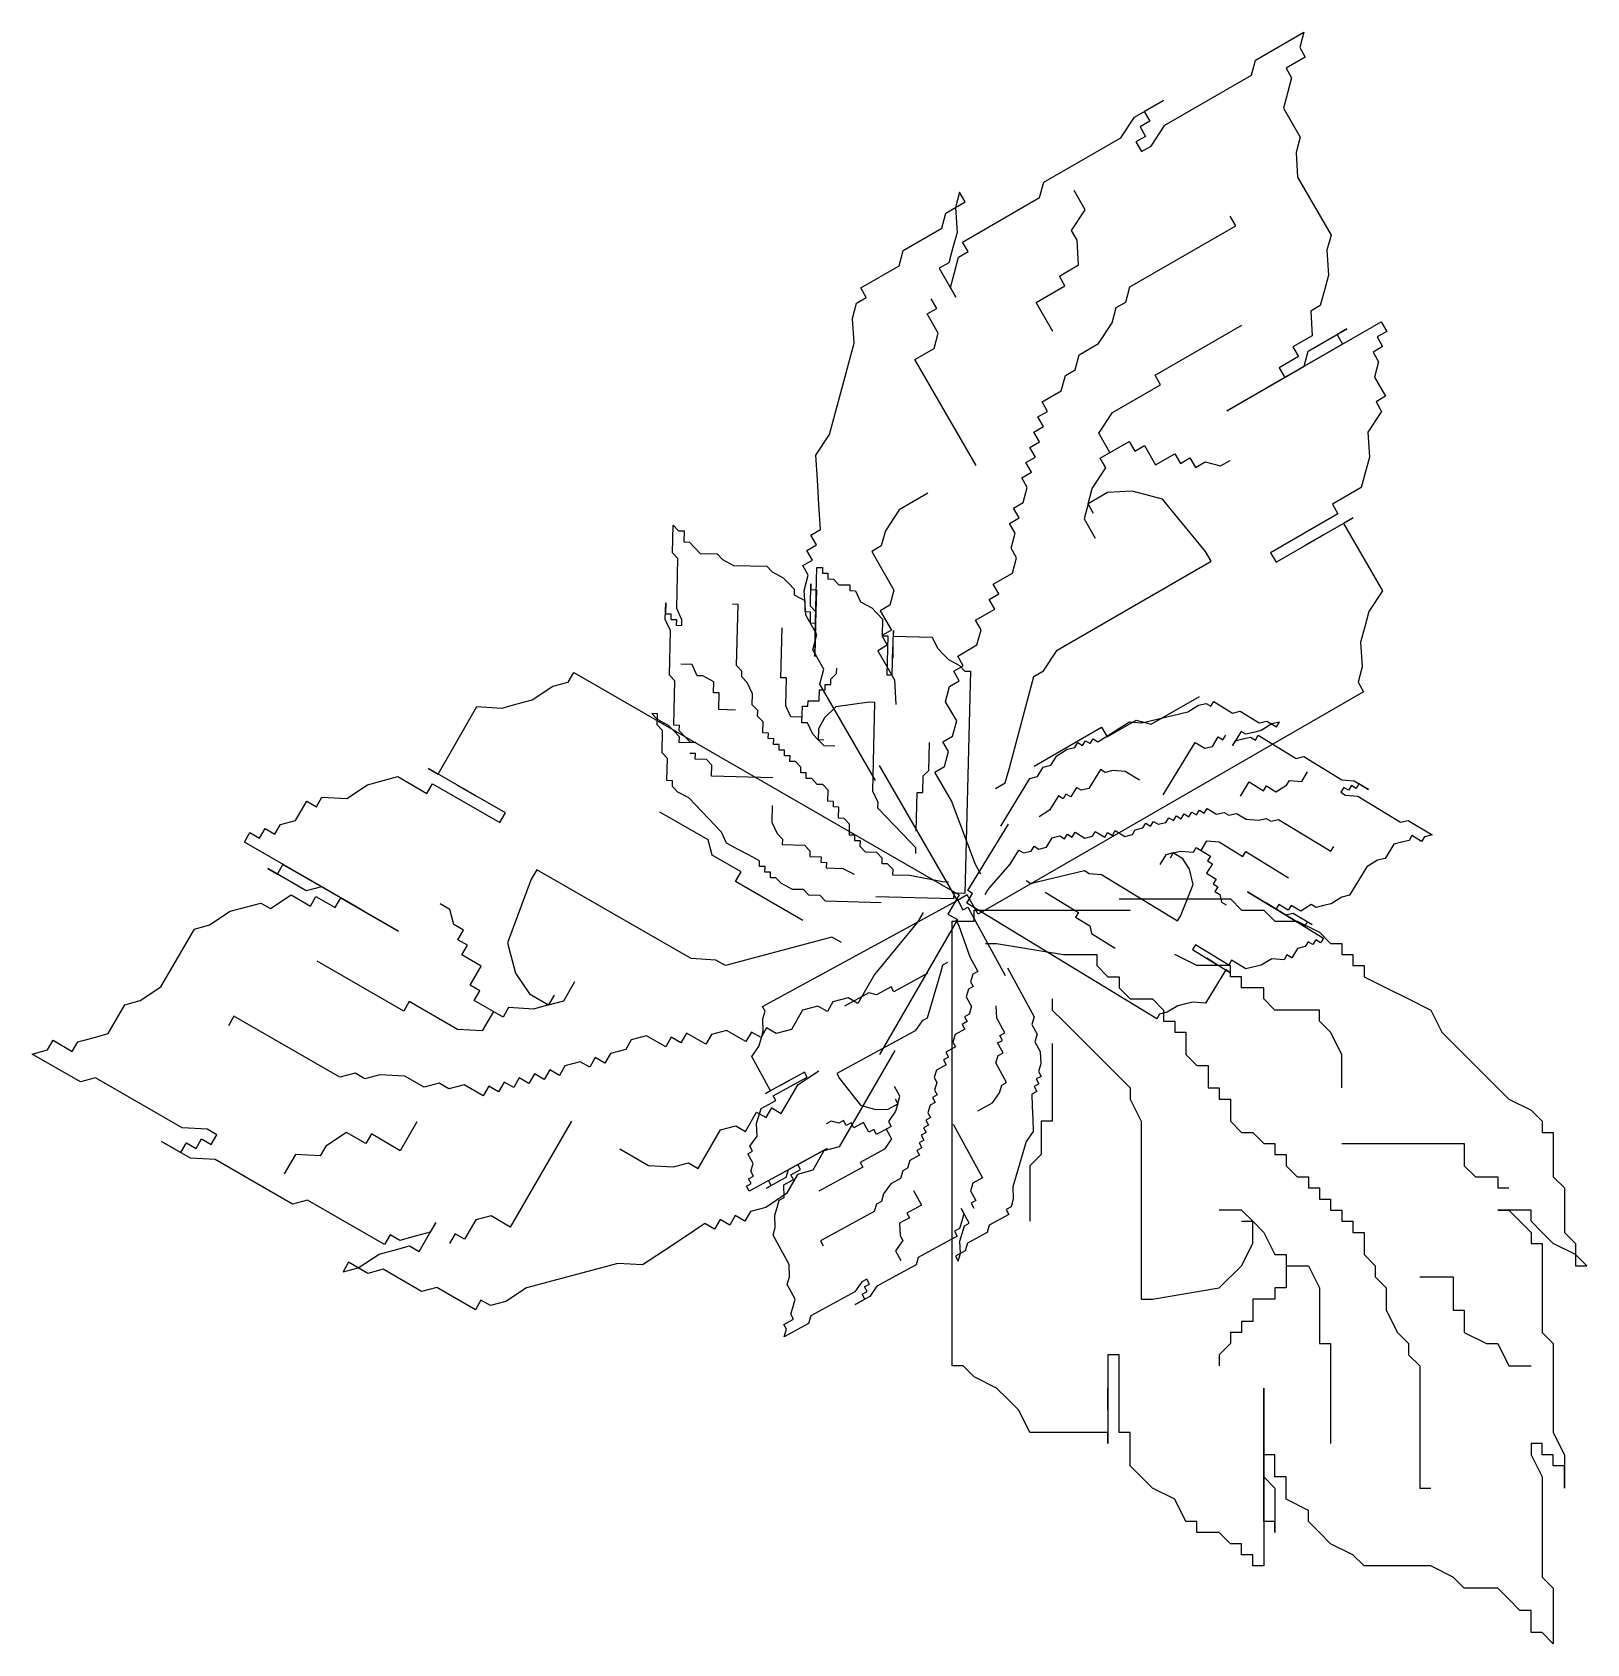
# Model space of a CAD drawing. Extents: x 26.65 to 30.77, y 4.94 to 9.21.
import ezdxf

# ---------------------------------------------------------------- set-up
doc = ezdxf.new("R2010")
doc.units = 0
doc.layers.get('0').update_dxf_attribs({"linetype": 'CONTINUOUS'})

msp = doc.modelspace()

# ---------------------------------------------------------------- linework, layer by layer
at = {"color": 0}
for p, q in [((29.889, 9.1323), (30.0165, 9.2059)), ((30.0165, 9.2059), (30.0058, 9.1657)), ((30.0205, 9.1401), (29.9695, 9.1106)), ((30.0058, 9.1657), (30.0205, 9.1401)), ((29.8782, 9.092), (29.889, 9.1323)), ((29.9695, 9.1106), (29.9842, 9.0851)), ((29.6486, 8.9594), (29.8782, 9.092)), ((29.9842, 9.0851), (29.9735, 9.0448)), ((29.568, 8.981), (29.6446, 9.0252)), ((29.6446, 9.0252), (29.5935, 8.9958)), ((29.9735, 9.0448), (29.9627, 9.0045)), ((29.5317, 8.926), (29.568, 8.981)), ((29.6083, 8.9702), (29.5828, 8.9555)), ((29.5935, 8.9958), (29.6083, 8.9702)), ((29.9627, 9.0045), (30.007, 8.9279)), ((29.3276, 8.8082), (29.5317, 8.926)), ((29.5975, 8.93), (29.572, 8.9152)), ((29.5828, 8.9555), (29.5975, 8.93)), ((29.6123, 8.9044), (29.6486, 8.9594)), ((30.007, 8.9279), (29.9962, 8.8876)), ((29.572, 8.9152), (29.5868, 8.8897)), ((29.5868, 8.8897), (29.6123, 8.9044)), ((29.9962, 8.8876), (30.0002, 8.8218)), ((29.3168, 8.7679), (29.3276, 8.8082)), ((30.0002, 8.8218), (30.0887, 8.6685)), ((29.0685, 8.7267), (29.1195, 8.7561)), ((29.1047, 8.7817), (29.094, 8.7414)), ((29.1195, 8.7561), (29.1047, 8.7817)), ((29.1127, 8.65), (29.3168, 8.7679)), ((29.4376, 8.7355), (29.4081, 8.7866)), ((29.0577, 8.6864), (29.0685, 8.7267)), ((29.094, 8.7414), (29.098, 8.6756)), ((29.4014, 8.6805), (29.4376, 8.7355)), ((29.8363, 8.6931), (29.8216, 8.7187)), ((28.9556, 8.6275), (29.0577, 8.6864)), ((29.098, 8.6756), (29.0872, 8.6353)), ((29.4161, 8.6549), (29.4014, 8.6805)), ((29.5556, 8.5311), (29.8363, 8.6931)), ((28.9449, 8.5872), (28.9556, 8.6275)), ((29.0872, 8.6353), (29.0764, 8.595)), ((29.1275, 8.6245), (29.1127, 8.65)), ((29.4201, 8.5891), (29.4161, 8.6549)), ((30.0887, 8.6685), (30.0779, 8.6283)), ((30.0779, 8.6283), (30.0819, 8.5624)), ((28.8428, 8.5283), (28.9449, 8.5872)), ((29.0764, 8.595), (29.0509, 8.5803)), ((29.0912, 8.5695), (29.1019, 8.6098)), ((29.1019, 8.6098), (29.1275, 8.6245)), ((29.3691, 8.5596), (29.4201, 8.5891)), ((29.0509, 8.5803), (29.0952, 8.5037)), ((29.0804, 8.5292), (29.0912, 8.5695)), ((29.3838, 8.5341), (29.3691, 8.5596)), ((30.0819, 8.5624), (30.0711, 8.5222)), ((28.832, 8.488), (28.8576, 8.5027)), ((28.8576, 8.5027), (28.8428, 8.5283)), ((29.0441, 8.4742), (29.0294, 8.4998)), ((29.0952, 8.5037), (29.0804, 8.5292)), ((29.3073, 8.4899), (29.3838, 8.5341)), ((29.5449, 8.4908), (29.5556, 8.5311)), ((30.0711, 8.5222), (30.0603, 8.4819)), ((28.8213, 8.4477), (28.832, 8.488)), ((29.0186, 8.4595), (29.0441, 8.4742)), ((29.0481, 8.4084), (29.0186, 8.4595)), ((29.3515, 8.4132), (29.3073, 8.4899)), ((29.5086, 8.4358), (29.5193, 8.4761)), ((29.5193, 8.4761), (29.5449, 8.4908)), ((30.0603, 8.4819), (30.0348, 8.4671)), ((30.0348, 8.4671), (30.0388, 8.4013)), ((28.8252, 8.3819), (28.8213, 8.4477)), ((29.4723, 8.3808), (29.5086, 8.4358)), ((29.6226, 8.2973), (29.8522, 8.4299)), ((29.9152, 8.2618), (30.2214, 8.4386)), ((30.028, 8.361), (30.1301, 8.42)), ((30.1301, 8.42), (30.1046, 8.4052)), ((30.2214, 8.4386), (30.2361, 8.4131)), ((28.7606, 8.1402), (28.8252, 8.3819)), ((29.0373, 8.3681), (29.0481, 8.4084)), ((29.4213, 8.3513), (29.4723, 8.3808)), ((30.1193, 8.3797), (29.9152, 8.2618)), ((30.0388, 8.4013), (29.9878, 8.3719)), ((29.9878, 8.3719), (30.0025, 8.3463)), ((30.1046, 8.4052), (30.1193, 8.3797)), ((30.2254, 8.3728), (30.1999, 8.3581)), ((30.2361, 8.4131), (30.2106, 8.3983)), ((30.2106, 8.3983), (30.2254, 8.3728)), ((28.9863, 8.3386), (29.0373, 8.3681)), ((29.1485, 8.0576), (28.9863, 8.3386)), ((29.4105, 8.3111), (29.4213, 8.3513)), ((30.0025, 8.3463), (29.9515, 8.3169)), ((30.0173, 8.3208), (30.028, 8.361)), ((30.1999, 8.3581), (30.2146, 8.3325)), ((30.2146, 8.3325), (30.2038, 8.2922)), ((29.3742, 8.256), (29.385, 8.2963)), ((29.385, 8.2963), (29.4105, 8.3111)), ((29.6373, 8.2717), (29.6226, 8.2973)), ((29.8131, 8.2029), (30.0173, 8.3208)), ((29.9662, 8.2913), (29.8131, 8.2029)), ((29.9515, 8.3169), (29.9662, 8.2913)), ((30.2038, 8.2922), (30.2333, 8.2412)), ((29.3232, 8.2266), (29.3742, 8.256)), ((29.5098, 8.1981), (29.6373, 8.2717)), ((29.3124, 8.1863), (29.3379, 8.201)), ((29.3379, 8.201), (29.3232, 8.2266)), ((30.2226, 8.2009), (30.1863, 8.1459)), ((30.2333, 8.2412), (30.2078, 8.2264)), ((30.2078, 8.2264), (30.2226, 8.2009)), ((29.3016, 8.146), (29.3272, 8.1608)), ((29.3272, 8.1608), (29.3124, 8.1863)), ((29.4735, 8.1431), (29.5098, 8.1981)), ((28.7244, 8.0852), (28.7606, 8.1402)), ((29.2909, 8.1058), (29.3164, 8.1205)), ((29.3164, 8.1205), (29.3016, 8.146)), ((29.503, 8.092), (29.4735, 8.1431)), ((29.4775, 8.0772), (29.554, 8.1214)), ((29.554, 8.1214), (29.5687, 8.0959)), ((30.1863, 8.1459), (30.1903, 8.08)), ((28.7283, 8.0194), (28.7244, 8.0852)), ((29.2801, 8.0655), (29.3056, 8.0802)), ((29.3056, 8.0802), (29.2909, 8.1058)), ((29.4922, 8.0517), (29.4775, 8.0772)), ((29.5687, 8.0959), (29.5943, 8.1106)), ((29.5943, 8.1106), (29.6238, 8.0595)), ((29.6238, 8.0595), (29.6748, 8.089)), ((29.6748, 8.089), (29.6895, 8.0634)), ((29.6895, 8.0634), (29.7151, 8.0782)), ((29.7151, 8.0782), (29.7298, 8.0526)), ((30.1903, 8.08), (30.1687, 7.9995)), ((29.2693, 8.0252), (29.2949, 8.0399)), ((29.2949, 8.0399), (29.2801, 8.0655)), ((29.4559, 7.9967), (29.4922, 8.0517)), ((29.7298, 8.0526), (29.7553, 8.0674)), ((29.7553, 8.0674), (29.7956, 8.0565)), ((29.7956, 8.0565), (29.8211, 8.0713)), ((28.7323, 7.9536), (28.7283, 8.0194)), ((29.2841, 7.9997), (29.2693, 8.0252)), ((29.2733, 7.9594), (29.2841, 7.9997)), ((29.4451, 7.9564), (29.4559, 7.9967)), ((29.562, 7.9898), (29.4962, 7.9859)), ((29.6425, 7.9681), (29.562, 7.9898)), ((30.1687, 7.9995), (30.0922, 7.9553)), ((28.7363, 7.8878), (28.7323, 7.9536)), ((29.021, 7.984), (28.9444, 7.9398)), ((29.2478, 7.9446), (29.2733, 7.9594)), ((29.2626, 7.9191), (29.2478, 7.9446)), ((29.4451, 7.9564), (29.4344, 7.9161)), ((29.4962, 7.9859), (29.4451, 7.9564)), ((29.4599, 7.9309), (29.4451, 7.9564)), ((29.7565, 7.8296), (29.6425, 7.9681)), ((30.0922, 7.9553), (30.1069, 7.9298)), ((28.9444, 7.9398), (28.9081, 7.8848)), ((29.237, 7.9044), (29.2626, 7.9191)), ((29.2518, 7.8788), (29.237, 7.9044)), ((29.4344, 7.9161), (29.4639, 7.865)), ((30.1069, 7.9298), (29.9283, 7.8266)), ((30.0196, 7.8453), (30.1472, 7.9189)), ((30.1472, 7.9189), (30.1217, 7.9042)), ((30.1217, 7.9042), (30.2249, 7.7254)), ((28.3443, 7.8263), (28.3461, 7.9)), ((28.3461, 7.9), (28.3605, 7.8849)), ((28.3605, 7.8849), (28.3752, 7.8845)), ((28.3752, 7.8845), (28.3745, 7.855)), ((28.7108, 7.873), (28.7363, 7.8878)), ((28.7255, 7.8475), (28.7108, 7.873)), ((28.9081, 7.8848), (28.8974, 7.8445)), ((29.241, 7.8385), (29.2518, 7.8788)), ((29.9431, 7.8011), (30.0707, 7.8747)), ((30.0707, 7.8747), (30.0196, 7.8453)), ((28.3587, 7.8112), (28.3443, 7.8263)), ((28.3745, 7.855), (28.3893, 7.8547)), ((28.3893, 7.8547), (28.4036, 7.8396)), ((28.4036, 7.8396), (28.418, 7.8245)), ((28.418, 7.8245), (28.4623, 7.8234)), ((28.4623, 7.8234), (28.4766, 7.8083)), ((28.7, 7.8327), (28.7255, 7.8475)), ((28.7148, 7.8072), (28.7, 7.8327)), ((28.8974, 7.8445), (28.8719, 7.8298)), ((28.8719, 7.8298), (28.9308, 7.7276)), ((29.2558, 7.813), (29.241, 7.8385)), ((29.7712, 7.8041), (29.7565, 7.8296)), ((29.9283, 7.8266), (29.9431, 7.8011)), ((28.3554, 7.6787), (28.3587, 7.8112)), ((28.4766, 7.8083), (28.5058, 7.7929)), ((28.5058, 7.7929), (28.5942, 7.7907)), ((28.5942, 7.7907), (28.6086, 7.7756)), ((28.6086, 7.7756), (28.6377, 7.7602)), ((28.6893, 7.7925), (28.7148, 7.8072)), ((28.704, 7.7669), (28.6893, 7.7925)), ((28.7226, 7.6107), (28.7269, 7.7875)), ((28.7269, 7.7875), (28.7417, 7.7871)), ((28.7417, 7.7871), (28.7413, 7.7724)), ((29.245, 7.7727), (29.2558, 7.813)), ((29.363, 7.5684), (29.7712, 7.8041)), ((28.6377, 7.7602), (28.6521, 7.7451)), ((28.6521, 7.7451), (28.6665, 7.73)), ((28.6932, 7.7266), (28.704, 7.7669)), ((28.7097, 7.6847), (28.7111, 7.7437)), ((28.7111, 7.7437), (28.7107, 7.7289)), ((28.7413, 7.7724), (28.7561, 7.772)), ((28.7561, 7.772), (28.7557, 7.7573)), ((28.7557, 7.7573), (28.7704, 7.7569)), ((28.7704, 7.7569), (28.7848, 7.7418)), ((28.7848, 7.7418), (28.8143, 7.7411)), ((28.8143, 7.7411), (28.814, 7.7264)), ((29.194, 7.7433), (29.245, 7.7727)), ((29.2087, 7.7177), (29.194, 7.7433)), ((28.3252, 7.6499), (28.3263, 7.6941)), ((28.3263, 7.6941), (28.3256, 7.6647)), ((28.518, 7.6894), (28.5032, 7.6898)), ((28.514, 7.5274), (28.518, 7.6894)), ((28.6665, 7.73), (28.6662, 7.7153)), ((28.6662, 7.7153), (28.6953, 7.6998)), ((28.6972, 7.6608), (28.6932, 7.7266)), ((28.6953, 7.6998), (28.6946, 7.6704)), ((28.7107, 7.7289), (28.7255, 7.7286)), ((28.7255, 7.7286), (28.7226, 7.6107)), ((28.814, 7.7264), (28.8287, 7.726)), ((28.8287, 7.726), (28.8427, 7.6962)), ((28.8427, 7.6962), (28.8719, 7.6808)), ((28.9308, 7.7276), (28.9201, 7.6873)), ((29.1832, 7.703), (29.2087, 7.7177)), ((29.198, 7.6774), (29.1832, 7.703)), ((30.2249, 7.7254), (30.1886, 7.6704)), ((28.3393, 7.6201), (28.3252, 7.6499)), ((28.3256, 7.6647), (28.3403, 7.6643)), ((28.3403, 7.6643), (28.34, 7.6496)), ((28.34, 7.6496), (28.3547, 7.6492)), ((28.3547, 7.6492), (28.3544, 7.6345)), ((28.3695, 7.6489), (28.3554, 7.6787)), ((28.3691, 7.6341), (28.3695, 7.6489)), ((28.6946, 7.6704), (28.7093, 7.67)), ((28.7267, 7.6097), (28.6972, 7.6608)), ((28.7093, 7.67), (28.7086, 7.6406)), ((28.724, 7.6697), (28.7097, 7.6847)), ((28.7212, 7.5518), (28.724, 7.6697)), ((28.8719, 7.6808), (28.9006, 7.6506)), ((28.9201, 7.6873), (28.8946, 7.6726)), ((28.8946, 7.6726), (28.9241, 7.6215)), ((28.9006, 7.6506), (28.8995, 7.6064)), ((29.1469, 7.648), (29.198, 7.6774)), ((29.1617, 7.6224), (29.1469, 7.648)), ((30.1886, 7.6704), (30.1779, 7.6301)), ((28.3364, 7.5023), (28.3393, 7.6201)), ((28.3544, 7.6345), (28.3691, 7.6341)), ((28.6313, 7.4951), (28.6345, 7.6276)), ((28.7086, 7.6406), (28.7233, 7.6402)), ((28.7159, 7.5695), (28.7267, 7.6097)), ((28.7233, 7.6402), (28.7212, 7.5518)), ((28.9241, 7.6215), (28.8985, 7.6068)), ((28.8985, 7.6068), (28.9133, 7.5812)), ((28.8995, 7.6064), (28.9143, 7.6061)), ((28.9143, 7.6061), (28.9118, 7.503)), ((28.9276, 7.5468), (28.9294, 7.6204)), ((28.9294, 7.6204), (28.929, 7.6057)), ((28.929, 7.6057), (29.0322, 7.6032)), ((29.0322, 7.6032), (29.0463, 7.5734)), ((29.1509, 7.5821), (29.1617, 7.6224)), ((30.1779, 7.6301), (30.1671, 7.5898)), ((28.7454, 7.5184), (28.7159, 7.5695)), ((28.9133, 7.5812), (28.8878, 7.5665)), ((28.8878, 7.5665), (28.932, 7.4898)), ((28.9265, 7.5026), (28.9283, 7.5762)), ((28.9283, 7.5762), (28.9276, 7.5468)), ((29.0463, 7.5734), (29.0606, 7.5583)), ((29.0999, 7.5527), (29.1509, 7.5821)), ((29.3267, 7.5133), (29.363, 7.5684)), ((30.1671, 7.5898), (30.1711, 7.524)), ((28.3961, 7.5303), (28.3666, 7.531)), ((28.4101, 7.5005), (28.3961, 7.5303)), ((28.5284, 7.5123), (28.514, 7.5274)), ((28.7347, 7.4781), (28.7454, 7.5184)), ((28.7791, 7.5062), (28.7794, 7.5209)), ((29.0606, 7.5583), (29.075, 7.5432)), ((29.075, 7.5432), (29.1042, 7.5277)), ((29.0891, 7.5124), (29.1146, 7.5271)), ((29.1146, 7.5271), (29.0999, 7.5527)), ((29.1042, 7.5277), (29.1185, 7.5126)), ((30.1711, 7.524), (30.1603, 7.4837)), ((28.0277, 7.4729), (28.068, 7.4837)), ((28.068, 7.4837), (28.0828, 7.5093)), ((28.0828, 7.5093), (29.1034, 6.92)), ((28.3507, 7.4872), (28.3364, 7.5023)), ((28.3479, 7.3694), (28.3507, 7.4872)), ((28.4248, 7.5001), (28.4101, 7.5005)), ((28.454, 7.4847), (28.4248, 7.5001)), ((28.4532, 7.4552), (28.454, 7.4847)), ((28.528, 7.4976), (28.5284, 7.5123)), ((28.5424, 7.4825), (28.528, 7.4976)), ((28.5564, 7.4527), (28.5424, 7.4825)), ((28.646, 7.4947), (28.6313, 7.4951)), ((28.6442, 7.4211), (28.646, 7.4947)), ((28.8822, 7.2226), (28.7347, 7.4781)), ((28.7485, 7.4628), (28.7488, 7.4775)), ((28.7488, 7.4775), (28.7636, 7.4771)), ((28.7636, 7.4771), (28.764, 7.4918)), ((28.764, 7.4918), (28.7791, 7.5062)), ((28.9118, 7.503), (28.9265, 7.5026)), ((28.932, 7.4898), (28.936, 7.424)), ((29.0783, 7.4721), (29.1038, 7.4869)), ((29.1038, 7.4869), (29.0891, 7.5124)), ((29.1185, 7.5126), (29.1333, 7.5123)), ((29.1333, 7.5123), (29.1189, 6.9232)), ((29.2366, 7.2569), (29.3012, 7.4986)), ((29.3012, 7.4986), (29.3267, 7.5133)), ((30.1603, 7.4837), (30.1751, 7.4582)), ((27.9325, 7.4257), (27.9727, 7.4365)), ((27.9727, 7.4365), (28.0277, 7.4729)), ((28.468, 7.4549), (28.4532, 7.4552)), ((28.4669, 7.4107), (28.468, 7.4549)), ((28.5557, 7.4233), (28.5564, 7.4527)), ((28.7032, 7.4197), (28.7035, 7.4344)), ((28.7035, 7.4344), (28.733, 7.4337)), ((28.733, 7.4337), (28.7337, 7.4631)), ((28.7337, 7.4631), (28.7485, 7.4628)), ((29.0676, 7.4318), (29.0783, 7.4721)), ((29.0971, 7.3808), (29.0676, 7.4318)), ((30.1751, 7.4582), (29.1544, 6.8689)), ((29.6125, 7.3718), (29.7401, 7.4455)), ((29.7701, 7.4195), (29.7778, 7.4321)), ((29.7778, 7.4321), (29.8281, 7.4014)), ((27.7232, 7.24), (27.8264, 7.4188)), ((27.8264, 7.4188), (27.8922, 7.4149)), ((27.8922, 7.4149), (27.9325, 7.4257)), ((28.3044, 7.3999), (28.2896, 7.4003)), ((28.2896, 7.4003), (28.304, 7.3852)), ((28.3036, 7.3705), (28.3044, 7.3999)), ((28.5111, 7.4096), (28.4669, 7.4107)), ((28.5701, 7.4082), (28.5557, 7.4233)), ((28.5698, 7.3934), (28.5701, 7.4082)), ((28.5841, 7.3784), (28.5698, 7.3934)), ((28.6582, 7.3913), (28.6442, 7.4211)), ((28.6877, 7.3906), (28.6582, 7.3913)), ((28.6873, 7.3758), (28.6884, 7.42)), ((28.6884, 7.42), (28.7032, 7.4197)), ((28.7467, 7.3891), (28.7312, 7.36)), ((28.7769, 7.4178), (28.7467, 7.3891)), ((28.8657, 7.4304), (28.7769, 7.4178)), ((28.8805, 7.43), (28.8657, 7.4304)), ((28.8747, 7.1944), (28.8805, 7.43)), ((29.5878, 7.3753), (29.7094, 7.4047)), ((29.7094, 7.4047), (29.7373, 7.4222)), ((29.7373, 7.4222), (29.7576, 7.4271)), ((29.7576, 7.4271), (29.7701, 7.4195)), ((29.8281, 7.4014), (29.8484, 7.4063)), ((29.8484, 7.4063), (29.8987, 7.3756)), ((28.318, 7.3554), (28.3036, 7.3705)), ((28.304, 7.3852), (28.3331, 7.3698)), ((28.3166, 7.2965), (28.318, 7.3554)), ((28.3331, 7.3698), (28.3475, 7.3547)), ((28.3475, 7.3547), (28.3619, 7.3396)), ((28.3626, 7.369), (28.3479, 7.3694)), ((28.3622, 7.3543), (28.3626, 7.369)), ((28.3766, 7.3392), (28.3622, 7.3543)), ((28.5834, 7.3489), (28.5841, 7.3784)), ((28.5982, 7.3485), (28.5834, 7.3489)), ((28.5978, 7.3338), (28.5982, 7.3485)), ((28.7021, 7.3755), (28.6873, 7.3758)), ((28.7161, 7.3457), (28.7021, 7.3755)), ((28.7312, 7.36), (28.7305, 7.3306)), ((29.0863, 7.3405), (29.0971, 7.3808)), ((29.3024, 7.2609), (29.481, 7.364)), ((29.481, 7.364), (29.4957, 7.3384)), ((29.4957, 7.3384), (29.5723, 7.3826)), ((29.4991, 7.343), (29.527, 7.3605)), ((29.527, 7.3605), (29.555, 7.378)), ((29.555, 7.378), (29.5878, 7.3753)), ((29.5723, 7.3826), (29.6125, 7.3718)), ((29.8505, 7.3531), (29.8274, 7.3154)), ((29.8631, 7.3455), (29.8505, 7.3531)), ((29.8833, 7.3504), (29.8631, 7.3455)), ((29.9036, 7.3553), (29.8833, 7.3504)), ((29.8987, 7.3756), (29.9189, 7.3805)), ((29.9315, 7.3728), (29.9036, 7.3553)), ((29.9189, 7.3805), (29.9441, 7.3651)), ((29.9518, 7.3777), (29.9315, 7.3728)), ((29.9441, 7.3651), (29.9518, 7.3777)), ((28.3619, 7.3396), (28.3615, 7.3249)), ((28.3615, 7.3249), (28.4058, 7.3238)), ((28.391, 7.3241), (28.3766, 7.3392)), ((28.4058, 7.3238), (28.391, 7.3241)), ((28.6125, 7.3335), (28.5978, 7.3338)), ((28.6122, 7.3187), (28.6125, 7.3335)), ((28.6269, 7.3184), (28.6122, 7.3187)), ((28.6266, 7.3036), (28.6269, 7.3184)), ((28.6413, 7.3033), (28.6266, 7.3036)), ((28.6409, 7.2886), (28.6413, 7.3033)), ((28.7305, 7.3306), (28.7161, 7.3457)), ((28.7452, 7.3302), (28.7305, 7.3306)), ((28.7305, 7.3306), (28.7449, 7.3155)), ((28.7449, 7.3155), (28.7744, 7.3148)), ((29.0236, 7.2497), (29.0254, 7.3233)), ((29.0608, 7.3257), (29.0863, 7.3405)), ((29.0755, 7.3002), (29.0608, 7.3257)), ((29.3622, 7.2884), (29.3901, 7.3059)), ((29.3901, 7.3059), (29.4104, 7.3108)), ((29.4104, 7.3108), (29.4181, 7.3234)), ((29.4181, 7.3234), (29.4306, 7.3157)), ((29.4306, 7.3157), (29.4383, 7.3283)), ((29.4383, 7.3283), (29.4509, 7.3206)), ((29.4509, 7.3206), (29.4586, 7.3332)), ((29.4586, 7.3332), (29.4712, 7.3255)), ((29.4712, 7.3255), (29.4991, 7.343)), ((29.6444, 7.1852), (29.7289, 7.3237)), ((29.7289, 7.3237), (29.7541, 7.3083)), ((29.7541, 7.3083), (29.7743, 7.3132)), ((29.7743, 7.3132), (29.7897, 7.3384)), ((29.7897, 7.3384), (29.8023, 7.3307)), ((29.8023, 7.3307), (29.81, 7.3433)), ((29.8274, 7.3154), (29.8351, 7.328)), ((29.8351, 7.328), (29.8554, 7.3329)), ((29.8554, 7.3329), (29.8756, 7.3378)), ((29.8756, 7.3378), (29.8882, 7.3301)), ((29.8882, 7.3301), (29.8959, 7.3427)), ((29.8959, 7.3427), (29.9965, 7.2813)), ((28.331, 7.2814), (28.3166, 7.2965)), ((28.3295, 7.2225), (28.331, 7.2814)), ((28.405, 7.2943), (28.3903, 7.2947)), ((28.4047, 7.2796), (28.405, 7.2943)), ((28.4342, 7.2789), (28.4047, 7.2796)), ((28.4486, 7.2638), (28.4342, 7.2789)), ((28.4478, 7.2343), (28.4486, 7.2638)), ((28.6557, 7.2882), (28.6409, 7.2886)), ((28.6553, 7.2735), (28.6557, 7.2882)), ((28.6701, 7.2731), (28.6553, 7.2735)), ((28.6845, 7.258), (28.6701, 7.2731)), ((29.0994, 6.9053), (28.8929, 7.2629)), ((29.0648, 7.2599), (29.0755, 7.3002)), ((29.3265, 7.2583), (29.3468, 7.2632)), ((29.3468, 7.2632), (29.3622, 7.2884)), ((29.9965, 7.2813), (30.0167, 7.2862)), ((30.0167, 7.2862), (30.1173, 7.2248)), ((27.5366, 7.2115), (27.6171, 7.2331)), ((27.6171, 7.2331), (27.6937, 7.1889)), ((27.8252, 7.1811), (27.6977, 7.2547)), ((27.6977, 7.2547), (27.7232, 7.24)), ((28.3443, 7.2221), (28.3295, 7.2225)), ((28.3439, 7.2074), (28.3443, 7.2221)), ((28.61, 7.2304), (28.4478, 7.2343)), ((28.6841, 7.2433), (28.6845, 7.258)), ((28.6988, 7.2429), (28.6841, 7.2433)), ((28.6985, 7.2282), (28.6988, 7.2429)), ((28.7132, 7.2278), (28.6985, 7.2282)), ((28.7276, 7.2127), (28.7132, 7.2278)), ((29.0074, 7.1912), (29.0085, 7.2353)), ((29.0085, 7.2353), (29.0236, 7.2497)), ((29.0392, 7.2452), (29.0648, 7.2599)), ((29.0835, 7.1686), (29.0392, 7.2452)), ((29.2141, 7.1023), (29.2909, 7.2282)), ((29.2258, 7.2167), (29.2366, 7.2569)), ((29.2909, 7.2282), (29.3112, 7.2331)), ((29.3112, 7.2331), (29.3265, 7.2583)), ((29.4781, 7.2521), (29.4474, 7.2018)), ((29.4907, 7.2445), (29.4781, 7.2521)), ((29.511, 7.2494), (29.4907, 7.2445)), ((29.5438, 7.2466), (29.511, 7.2494)), ((29.5815, 7.2236), (29.5438, 7.2466)), ((29.8491, 7.1812), (29.8721, 7.219)), ((29.8721, 7.219), (29.9099, 7.1959)), ((29.9706, 7.2107), (29.9783, 7.2233)), ((29.9783, 7.2233), (30.0111, 7.2205)), ((30.0111, 7.2205), (30.0265, 7.2457)), ((30.1173, 7.2248), (30.1502, 7.222)), ((30.1502, 7.222), (30.1879, 7.199)), ((27.4011, 7.1535), (27.4158, 7.1791)), ((27.4158, 7.1791), (27.4816, 7.1751)), ((27.4816, 7.1751), (27.5366, 7.2115)), ((27.6937, 7.1889), (27.7084, 7.2145)), ((27.7084, 7.2145), (27.887, 7.1113)), ((27.7742, 7.2106), (27.8252, 7.1811)), ((27.9018, 7.1369), (27.7742, 7.2106)), ((28.3583, 7.1923), (28.3439, 7.2074)), ((28.3874, 7.1769), (28.3583, 7.1923)), ((28.4737, 7.0863), (28.3874, 7.1769)), ((28.7424, 7.2124), (28.7276, 7.2127)), ((28.7567, 7.1973), (28.7424, 7.2124)), ((28.756, 7.1678), (28.7567, 7.1973)), ((28.8887, 7.1646), (28.8747, 7.1944)), ((28.9901, 7.0884), (28.9927, 7.1915)), ((28.9927, 7.1915), (29.0074, 7.1912)), ((29.2003, 7.2019), (29.2258, 7.2167)), ((29.3664, 7.1821), (29.3433, 7.1444)), ((29.3789, 7.1745), (29.3664, 7.1821)), ((29.3866, 7.187), (29.3789, 7.1745)), ((29.3992, 7.1794), (29.3866, 7.187)), ((29.4146, 7.2045), (29.3992, 7.1794)), ((29.4271, 7.1969), (29.4146, 7.2045)), ((29.4474, 7.2018), (29.4271, 7.1969)), ((29.9099, 7.1959), (29.9175, 7.2085)), ((29.9175, 7.2085), (29.9427, 7.1932)), ((29.9427, 7.1932), (29.9706, 7.2107)), ((30.1222, 7.2045), (30.1145, 7.192)), ((30.1145, 7.192), (30.1271, 7.1843)), ((30.1348, 7.1969), (30.1222, 7.2045)), ((30.1271, 7.1843), (30.1599, 7.1815)), ((30.1425, 7.2095), (30.1348, 7.1969)), ((30.155, 7.2018), (30.1425, 7.2095)), ((30.1627, 7.2144), (30.155, 7.2018)), ((30.1599, 7.1815), (30.2731, 7.1124)), ((30.1879, 7.199), (30.1627, 7.2144)), ((27.346, 7.1171), (27.3755, 7.1682)), ((27.3755, 7.1682), (27.4011, 7.1535)), ((27.887, 7.1113), (27.9018, 7.1369)), ((28.4388, 7.0653), (28.3112, 7.1389)), ((28.6082, 7.1567), (28.6071, 7.1125)), ((28.7708, 7.1675), (28.756, 7.1678)), ((28.7704, 7.1528), (28.7708, 7.1675)), ((28.7851, 7.1524), (28.7704, 7.1528)), ((28.7844, 7.1229), (28.7851, 7.1524)), ((28.8884, 7.1499), (28.8887, 7.1646)), ((28.9747, 7.0593), (28.8884, 7.1499)), ((29.1465, 7.0006), (29.0835, 7.1686)), ((29.3433, 7.1444), (29.3154, 7.1269)), ((29.6919, 7.1216), (29.6996, 7.1342)), ((29.6996, 7.1342), (29.7122, 7.1266)), ((29.7122, 7.1266), (29.7198, 7.1391)), ((29.7198, 7.1391), (29.7324, 7.1315)), ((29.7324, 7.1315), (29.7401, 7.1441)), ((29.7401, 7.1441), (29.7527, 7.1364)), ((29.7527, 7.1364), (29.7604, 7.149)), ((29.7604, 7.149), (29.7855, 7.1336)), ((29.7855, 7.1336), (29.8058, 7.1385)), ((29.8058, 7.1385), (29.8183, 7.1309)), ((29.8183, 7.1309), (29.8386, 7.1358)), ((29.8386, 7.1358), (29.8637, 7.1204)), ((27.2508, 7.07), (27.2655, 7.0955)), ((27.2655, 7.0955), (27.291, 7.0808)), ((27.291, 7.0808), (27.3058, 7.1063)), ((27.3058, 7.1063), (27.346, 7.1171)), ((28.6071, 7.1125), (28.6212, 7.0827)), ((28.7992, 7.1226), (28.7844, 7.1229)), ((28.8136, 7.1075), (28.7992, 7.1226)), ((28.8128, 7.078), (28.8136, 7.1075)), ((29.1267, 6.931), (29.2343, 7.1072)), ((29.5096, 7.0774), (29.5172, 7.09)), ((29.5172, 7.09), (29.5424, 7.0747)), ((29.5627, 7.0796), (29.5703, 7.0922)), ((29.5703, 7.0922), (29.5906, 7.0971)), ((29.5906, 7.0971), (29.5983, 7.1097)), ((29.5983, 7.1097), (29.6109, 7.102)), ((29.6109, 7.102), (29.6185, 7.1146)), ((29.6185, 7.1146), (29.6311, 7.1069)), ((29.6311, 7.1069), (29.6514, 7.1118)), ((29.6514, 7.1118), (29.6591, 7.1244)), ((29.6591, 7.1244), (29.6716, 7.1167)), ((29.6716, 7.1167), (29.6793, 7.1293)), ((29.6793, 7.1293), (29.6919, 7.1216)), ((29.8637, 7.1204), (29.8966, 7.1176)), ((29.8966, 7.1176), (29.9168, 7.1226)), ((29.9168, 7.1226), (29.9294, 7.1149)), ((29.9294, 7.1149), (29.9497, 7.1198)), ((29.9497, 7.1198), (30.088, 7.0354)), ((30.2731, 7.1124), (30.2934, 7.1173)), ((30.2934, 7.1173), (30.3562, 7.079)), ((27.2105, 7.0592), (27.2252, 7.0847)), ((27.5167, 6.8824), (27.2105, 7.0592)), ((27.2252, 7.0847), (27.2508, 7.07)), ((28.4496, 7.025), (28.4388, 7.0653)), ((28.4877, 7.0565), (28.4737, 7.0863)), ((28.5169, 7.0411), (28.4877, 7.0565)), ((28.6212, 7.0827), (28.6355, 7.0676)), ((28.6355, 7.0676), (28.6352, 7.0529)), ((28.6352, 7.0529), (28.6942, 7.0515)), ((28.6942, 7.0515), (28.7085, 7.0364)), ((28.8276, 7.0777), (28.8128, 7.078)), ((28.8272, 7.0629), (28.8276, 7.0777)), ((28.842, 7.0626), (28.8272, 7.0629)), ((28.8416, 7.0479), (28.842, 7.0626)), ((28.856, 7.0328), (28.8416, 7.0479)), ((28.989, 7.0443), (28.9747, 7.0593)), ((29.2944, 7.036), (29.3021, 7.0486)), ((29.3021, 7.0486), (29.3147, 7.0409)), ((29.3349, 7.0458), (29.3503, 7.071)), ((29.3503, 7.071), (29.3705, 7.0759)), ((29.3705, 7.0759), (29.3831, 7.0682)), ((29.3831, 7.0682), (29.3908, 7.0808)), ((29.3908, 7.0808), (29.4034, 7.0731)), ((29.4034, 7.0731), (29.4111, 7.0857)), ((29.4111, 7.0857), (29.4362, 7.0704)), ((29.4362, 7.0704), (29.4565, 7.0753)), ((29.4565, 7.0753), (29.4642, 7.0879)), ((29.4642, 7.0879), (29.4893, 7.0725)), ((29.4893, 7.0725), (29.497, 7.0851)), ((29.497, 7.0851), (29.5096, 7.0774)), ((29.5424, 7.0747), (29.5627, 7.0796)), ((29.7443, 7.0378), (29.7597, 7.063)), ((29.7597, 7.063), (29.7925, 7.0602)), ((29.7925, 7.0602), (29.8554, 7.0219)), ((30.088, 7.0354), (30.0957, 7.048)), ((30.2549, 7.0544), (30.2319, 7.0166)), ((30.2752, 7.0593), (30.2549, 7.0544)), ((30.2955, 7.0642), (30.2752, 7.0593)), ((30.3031, 7.0768), (30.2955, 7.0642)), ((30.3283, 7.0615), (30.3031, 7.0768)), ((30.336, 7.074), (30.3283, 7.0615)), ((30.3562, 7.079), (30.336, 7.074)), ((28.5261, 6.9808), (28.4496, 7.025)), ((28.546, 7.0256), (28.5169, 7.0411)), ((28.5751, 7.0102), (28.546, 7.0256)), ((28.5748, 6.9954), (28.5751, 7.0102)), ((28.7085, 7.0364), (28.7082, 7.0217)), ((28.7082, 7.0217), (28.7377, 7.0209)), ((28.7377, 7.0209), (28.7373, 7.0062)), ((28.7373, 7.0062), (28.7521, 7.0058)), ((28.7521, 7.0058), (28.7517, 6.9911)), ((28.8855, 7.0321), (28.856, 7.0328)), ((28.8999, 7.017), (28.8855, 7.0321)), ((28.8995, 7.0022), (28.8999, 7.017)), ((28.9887, 7.0295), (28.989, 7.0443)), ((29.2385, 7.001), (29.2616, 7.0387)), ((29.2616, 7.0387), (29.2741, 7.0311)), ((29.2741, 7.0311), (29.2944, 7.036)), ((29.3147, 7.0409), (29.3349, 7.0458)), ((29.6507, 7.0258), (29.6353, 7.0007)), ((29.6709, 7.0308), (29.6507, 7.0258)), ((29.6632, 7.0182), (29.6709, 7.0308)), ((29.6709, 7.0308), (29.6912, 7.0357)), ((29.6961, 7.0154), (29.6709, 7.0308)), ((29.6912, 7.0357), (29.724, 7.0329)), ((29.7135, 6.9875), (29.6961, 7.0154)), ((29.724, 7.0329), (29.7317, 7.0455)), ((29.7317, 7.0455), (29.7694, 7.0225)), ((29.7694, 7.0225), (29.7617, 7.0099)), ((29.7617, 7.0099), (29.7743, 7.0022)), ((29.8554, 7.0219), (29.863, 7.0344)), ((29.863, 7.0344), (29.9762, 6.9654)), ((30.2116, 7.0117), (30.1837, 6.9942)), ((30.2319, 7.0166), (30.2116, 7.0117)), ((27.3744, 6.9305), (27.2723, 6.9894)), ((27.2723, 6.9894), (27.2978, 6.9747)), ((27.2978, 6.9747), (27.3126, 7.0002)), ((27.3126, 7.0002), (27.5167, 6.8824)), ((27.9851, 6.9866), (27.9704, 6.9611)), ((28.3934, 6.7509), (27.9851, 6.9866)), ((28.5114, 6.9553), (28.5261, 6.9808)), ((28.5895, 6.9951), (28.5748, 6.9954)), ((28.5891, 6.9804), (28.5895, 6.9951)), ((28.6039, 6.98), (28.5891, 6.9804)), ((28.6035, 6.9653), (28.6039, 6.98)), ((28.6183, 6.9649), (28.6035, 6.9653)), ((28.6327, 6.9498), (28.6183, 6.9649)), ((28.7517, 6.9911), (28.7959, 6.99)), ((28.7959, 6.99), (28.8251, 6.9746)), ((28.9142, 7.0019), (28.8995, 7.0022)), ((28.9286, 6.9868), (28.9142, 7.0019)), ((28.9283, 6.9721), (28.9286, 6.9868)), ((28.9725, 6.971), (28.9283, 6.9721)), ((29.0606, 6.9541), (28.9725, 6.971)), ((29.1612, 6.975), (29.1465, 7.0006)), ((29.1798, 6.9331), (29.2385, 7.001)), ((29.314, 6.9549), (29.4355, 6.9844)), ((29.4355, 6.9844), (29.4481, 6.9767)), ((29.4481, 6.9767), (29.4809, 6.974)), ((29.4809, 6.974), (29.6821, 6.8511)), ((29.7233, 6.9469), (29.7135, 6.9875)), ((29.7743, 7.0022), (29.759, 6.977)), ((29.759, 6.977), (29.7841, 6.9617)), ((29.7841, 6.9617), (29.7764, 6.9491)), ((30.1837, 6.9942), (30.1376, 6.9187)), ((27.2791, 6.8833), (27.3341, 6.9197)), ((27.3341, 6.9197), (27.3851, 6.8902)), ((27.4146, 6.9413), (27.3744, 6.9305)), ((27.6188, 6.8234), (27.4146, 6.9413)), ((27.9704, 6.9611), (27.9074, 6.793)), ((28.69, 6.8521), (28.5114, 6.9553)), ((28.6618, 6.9344), (28.6327, 6.9498)), ((28.6913, 6.9337), (28.6618, 6.9344)), ((28.7057, 6.9186), (28.6913, 6.9337)), ((29.0753, 6.9537), (29.0606, 6.9541)), ((29.1034, 6.92), (29.0739, 6.8689)), ((29.0894, 6.9239), (29.089, 6.9092)), ((29.1189, 6.9232), (29.0894, 6.9239)), ((29.1249, 6.92), (29.0994, 6.9053)), ((29.1239, 6.8981), (29.1393, 6.9233)), ((29.1544, 6.8689), (29.1249, 6.92)), ((29.1393, 6.9233), (29.1267, 6.931)), ((29.1721, 6.9205), (29.1798, 6.9331)), ((29.2811, 6.9577), (29.2937, 6.95)), ((29.2937, 6.95), (29.314, 6.9549)), ((29.3314, 6.927), (29.4194, 6.8732)), ((29.6898, 6.8637), (29.7233, 6.9469)), ((29.7764, 6.9491), (29.789, 6.9414)), ((29.789, 6.9414), (29.7813, 6.9288)), ((29.7813, 6.9288), (29.7939, 6.9211)), ((29.7939, 6.9211), (29.7988, 6.9009)), ((29.8672, 6.9282), (29.9678, 6.8668)), ((29.9427, 6.8822), (29.8672, 6.9282)), ((27.118, 6.8401), (27.173, 6.8764)), ((27.173, 6.8764), (27.2133, 6.8872)), ((27.2133, 6.8872), (27.2536, 6.898)), ((27.2536, 6.898), (27.2791, 6.8833)), ((27.3851, 6.8902), (27.3999, 6.9158)), ((27.3999, 6.9158), (27.4509, 6.8863)), ((27.4509, 6.8863), (27.4657, 6.9118)), ((27.4657, 6.9118), (27.6188, 6.8234)), ((27.7543, 6.8814), (27.7288, 6.8962)), ((27.7651, 6.8412), (27.7543, 6.8814)), ((28.5823, 6.6242), (29.0997, 6.9062)), ((28.7351, 6.9178), (28.7057, 6.9186)), ((28.7495, 6.9028), (28.7351, 6.9178)), ((28.897, 6.8991), (28.7495, 6.9028)), ((29.089, 6.9092), (28.8826, 6.9142)), ((29.0997, 6.9062), (29.1138, 6.8803)), ((29.1138, 6.8803), (29.1267, 6.8874)), ((29.6269, 6.5911), (29.1239, 6.8981)), ((29.1267, 6.8874), (29.2256, 6.7061)), ((29.1437, 6.8797), (29.5566, 6.8797)), ((29.1437, 6.8503), (29.1437, 6.8797)), ((29.5271, 6.9092), (29.8221, 6.9092)), ((29.7988, 6.9009), (29.8113, 6.8932)), ((29.8221, 6.9092), (29.8516, 6.8797)), ((29.8516, 6.8797), (29.9106, 6.8797)), ((29.9106, 6.8797), (29.9401, 6.8503)), ((29.9175, 6.8975), (30.0684, 6.8054)), ((30.0181, 6.8361), (29.9175, 6.8975)), ((29.9504, 6.8947), (29.9427, 6.8822)), ((29.9755, 6.8794), (29.9504, 6.8947)), ((29.9832, 6.892), (29.9755, 6.8794)), ((30.0083, 6.8766), (29.9832, 6.892)), ((30.0363, 6.8941), (30.0083, 6.8766)), ((30.0489, 6.8864), (30.0363, 6.8941)), ((30.0691, 6.8914), (30.0489, 6.8864)), ((30.0894, 6.8963), (30.0691, 6.8914)), ((30.1173, 6.9138), (30.0894, 6.8963)), ((30.1376, 6.9187), (30.1173, 6.9138)), ((27.0778, 6.8292), (27.118, 6.8401)), ((27.7906, 6.8264), (27.7651, 6.8412)), ((28.9934, 6.8473), (28.8794, 6.7087)), ((29.0994, 6.8542), (28.8929, 6.4965)), ((29.0081, 6.8728), (28.9934, 6.8473)), ((29.0739, 6.8689), (29.0994, 6.8542)), ((29.0847, 5.6717), (29.0847, 6.8503)), ((29.0847, 6.8503), (29.1437, 6.8503)), ((29.095, 6.8533), (29.1021, 6.8403)), ((29.1021, 6.8403), (29.1315, 6.7556)), ((29.4194, 6.8732), (29.4118, 6.8607)), ((29.4118, 6.8607), (29.4495, 6.8376)), ((29.4495, 6.8376), (29.4544, 6.8174)), ((29.6821, 6.8511), (29.6898, 6.8637)), ((29.9401, 6.8503), (29.9991, 6.8503)), ((29.9678, 6.8668), (29.9881, 6.8717)), ((29.9881, 6.8717), (30.0384, 6.841)), ((29.9991, 6.8503), (30.0581, 6.8208)), ((30.0258, 6.8487), (30.0181, 6.8361)), ((30.0384, 6.841), (30.0258, 6.8487)), ((26.9893, 6.676), (27.0778, 6.8292)), ((27.7758, 6.8009), (27.7906, 6.8264)), ((27.8014, 6.7862), (27.7758, 6.8009)), ((27.9074, 6.793), (27.9289, 6.7125)), ((28.7263, 6.7971), (28.4847, 6.7322)), ((28.7665, 6.8079), (28.7263, 6.7971)), ((28.792, 6.7932), (28.7665, 6.8079)), ((29.1732, 6.7913), (29.2027, 6.7913)), ((29.2027, 6.7913), (29.3796, 6.7619)), ((29.4544, 6.8174), (29.5172, 6.779)), ((30.0279, 6.7956), (30.0202, 6.783)), ((30.0405, 6.7879), (30.0279, 6.7956)), ((30.0482, 6.8005), (30.0405, 6.7879)), ((30.0607, 6.7928), (30.0482, 6.8005)), ((30.0581, 6.8208), (30.0876, 6.7913)), ((30.0684, 6.8054), (30.0607, 6.7928)), ((30.0876, 6.7913), (30.1171, 6.7913)), ((30.1171, 6.7913), (30.1171, 6.7619)), ((27.7866, 6.7606), (27.8014, 6.7862)), ((27.8376, 6.7311), (27.7866, 6.7606)), ((28.4592, 6.747), (28.3934, 6.7509)), ((29.1315, 6.7556), (29.1527, 6.7167)), ((29.3796, 6.7619), (29.4681, 6.7619)), ((29.4681, 6.7619), (29.4681, 6.7324)), ((29.7336, 6.7324), (29.6746, 6.7619)), ((29.7296, 6.7876), (29.7219, 6.775)), ((29.7219, 6.775), (29.7848, 6.7366)), ((29.8176, 6.7339), (29.7296, 6.7876)), ((29.7596, 6.752), (29.8225, 6.7136)), ((29.7848, 6.7366), (29.7596, 6.752)), ((29.9315, 6.7507), (29.9035, 6.7332)), ((29.9643, 6.748), (29.9315, 6.7507)), ((29.972, 6.7606), (29.9643, 6.748)), ((29.9846, 6.7529), (29.972, 6.7606)), ((29.9999, 6.7781), (29.9846, 6.7529)), ((30.0202, 6.783), (29.9999, 6.7781)), ((30.1171, 6.7619), (30.1466, 6.7619)), ((30.1466, 6.7619), (30.1466, 6.7324)), ((27.6323, 6.6112), (27.4027, 6.7438)), ((27.8081, 6.6801), (27.8376, 6.7311)), ((27.9289, 6.7125), (27.9652, 6.6575)), ((28.4847, 6.7322), (28.4592, 6.747)), ((28.8794, 6.7087), (28.8351, 6.6321)), ((29.021, 6.7121), (28.9304, 6.6628)), ((29.0539, 6.7133), (29.0186, 6.5933)), ((29.0598, 6.7333), (29.0539, 6.7133)), ((29.0727, 6.7403), (29.0598, 6.7333)), ((29.1397, 6.7097), (29.1339, 6.6897)), ((29.1527, 6.7167), (29.1397, 6.7097)), ((29.2315, 6.7261), (29.3021, 6.5966)), ((29.4681, 6.7324), (29.4976, 6.7029)), ((29.8221, 6.7324), (29.7336, 6.7324)), ((29.8099, 6.7213), (29.7561, 6.6331)), ((29.8225, 6.7136), (29.8099, 6.7213)), ((29.8253, 6.7464), (29.8176, 6.7339)), ((29.8221, 6.7029), (29.8221, 6.7324)), ((29.863, 6.7234), (29.8253, 6.7464)), ((29.9035, 6.7332), (29.863, 6.7234)), ((30.1466, 6.7324), (30.1761, 6.7324)), ((30.1761, 6.7324), (30.1761, 6.7029)), ((26.9343, 6.6396), (26.9893, 6.676)), ((27.8337, 6.6653), (27.8081, 6.6801)), ((27.8189, 6.6398), (27.8337, 6.6653)), ((28.0565, 6.6388), (28.086, 6.6899)), ((28.9234, 6.6757), (28.8845, 6.6546)), ((28.9304, 6.6628), (28.9234, 6.6757)), ((29.128, 6.6697), (29.1221, 6.6497)), ((29.1409, 6.6767), (29.128, 6.6697)), ((29.1339, 6.6897), (29.1409, 6.6767)), ((29.4976, 6.7029), (29.5271, 6.7029)), ((29.5271, 6.7029), (29.5271, 6.6735)), ((29.5271, 6.6735), (29.5566, 6.644)), ((29.8516, 6.7029), (29.8221, 6.7029)), ((29.8516, 6.6735), (29.8516, 6.7029)), ((29.9106, 6.6735), (29.8516, 6.6735)), ((29.9106, 6.644), (29.9106, 6.6735)), ((30.1761, 6.7029), (30.2351, 6.6735)), ((30.2351, 6.6735), (30.2941, 6.644)), ((26.8497, 6.5522), (26.894, 6.6288)), ((26.894, 6.6288), (26.9343, 6.6396)), ((27.6471, 6.6368), (27.6323, 6.6112)), ((27.7747, 6.5631), (27.6471, 6.6368)), ((27.8955, 6.5956), (27.8189, 6.6398)), ((27.9102, 6.6211), (27.8955, 6.5956)), ((27.976, 6.6172), (27.9102, 6.6211)), ((27.9652, 6.6575), (28.0162, 6.628)), ((28.0162, 6.628), (27.976, 6.6172)), ((28.031, 6.6536), (28.0162, 6.628)), ((28.0162, 6.628), (28.0565, 6.6388)), ((28.5894, 6.6112), (28.5823, 6.6242)), ((28.7291, 6.6252), (28.6888, 6.6144)), ((28.7546, 6.6105), (28.7291, 6.6252)), ((28.7693, 6.636), (28.7546, 6.6105)), ((28.8096, 6.6468), (28.7693, 6.636)), ((28.8646, 6.6605), (28.7999, 6.6252)), ((28.8351, 6.6321), (28.8096, 6.6468)), ((28.8845, 6.6546), (28.8646, 6.6605)), ((29.1221, 6.6497), (29.1362, 6.6238)), ((29.1362, 6.6238), (29.1304, 6.6038)), ((29.2033, 6.5932), (29.2021, 6.6261)), ((29.3501, 6.644), (29.3501, 6.6145)), ((29.5566, 6.644), (29.6156, 6.644)), ((29.6156, 6.644), (29.6451, 6.6145)), ((29.6828, 6.6261), (29.6548, 6.6086)), ((29.703, 6.631), (29.6828, 6.6261)), ((29.7233, 6.6359), (29.703, 6.631)), ((29.7561, 6.6331), (29.7233, 6.6359)), ((29.9401, 6.6145), (29.9106, 6.644)), ((30.2941, 6.644), (30.3531, 6.6145)), ((27.1826, 6.5984), (27.1679, 6.5728)), ((27.4633, 6.4363), (27.1826, 6.5984)), ((27.8699, 6.6103), (27.8404, 6.5592)), ((28.5835, 6.5912), (28.5894, 6.6112)), ((28.5847, 6.5583), (28.5835, 6.5912)), ((28.6888, 6.6144), (28.6593, 6.5633)), ((29.0057, 6.5862), (28.9869, 6.5592)), ((29.0186, 6.5933), (29.0057, 6.5862)), ((29.1245, 6.5838), (29.1115, 6.5767)), ((29.1304, 6.6038), (29.1174, 6.5967)), ((29.1174, 6.5967), (29.1245, 6.5838)), ((29.2244, 6.5543), (29.2033, 6.5932)), ((29.3021, 6.5966), (29.2962, 6.5766)), ((29.3501, 6.6145), (29.3796, 6.5851)), ((29.3796, 6.5851), (29.5566, 6.4083)), ((29.6346, 6.6037), (29.6269, 6.5911)), ((29.6548, 6.6086), (29.6346, 6.6037)), ((29.6451, 6.6145), (29.6451, 6.5851)), ((29.6451, 6.5851), (29.6746, 6.5851)), ((29.6746, 6.5851), (29.6746, 6.5556)), ((30.0581, 6.6145), (29.9401, 6.6145)), ((30.0581, 6.5851), (30.0581, 6.6145)), ((30.0876, 6.5556), (30.0581, 6.5851)), ((30.3531, 6.6145), (30.3826, 6.5556)), ((26.6887, 6.5089), (26.7034, 6.5345)), ((26.7034, 6.5345), (26.7545, 6.505)), ((26.7692, 6.5305), (26.8095, 6.5413)), ((26.8095, 6.5413), (26.8497, 6.5522)), ((27.8404, 6.5592), (27.7747, 6.5631)), ((28.2351, 6.5357), (28.2204, 6.5102)), ((28.2754, 6.5465), (28.2351, 6.5357)), ((28.3264, 6.5171), (28.2754, 6.5465)), ((28.3412, 6.5426), (28.3264, 6.5171)), ((28.3667, 6.5279), (28.3412, 6.5426)), ((28.3814, 6.5534), (28.3667, 6.5279)), ((28.4325, 6.524), (28.3814, 6.5534)), ((28.4472, 6.5495), (28.4325, 6.524)), ((28.4875, 6.5603), (28.4472, 6.5495)), ((28.5385, 6.5309), (28.4875, 6.5603)), ((28.5533, 6.5564), (28.5385, 6.5309)), ((28.5788, 6.5417), (28.5533, 6.5564)), ((28.5729, 6.5183), (28.5788, 6.5383)), ((28.5935, 6.5672), (28.5788, 6.5417)), ((28.5788, 6.5383), (28.5847, 6.5583)), ((28.619, 6.5525), (28.5935, 6.5672)), ((28.6593, 6.5633), (28.619, 6.5525)), ((28.9869, 6.5592), (28.7799, 6.4464)), ((29.0927, 6.5497), (29.0869, 6.5297)), ((29.1186, 6.5638), (29.0927, 6.5497)), ((29.1115, 6.5767), (29.1186, 6.5638)), ((29.2115, 6.5473), (29.2244, 6.5543)), ((29.2186, 6.5343), (29.2115, 6.5473)), ((29.2962, 6.5766), (29.3103, 6.5507)), ((29.3103, 6.5507), (29.3044, 6.5307)), ((29.6746, 6.5556), (29.7041, 6.5556)), ((29.7041, 6.5556), (29.7041, 6.4967)), ((30.1171, 6.4967), (30.0876, 6.5556)), ((30.3826, 6.5556), (30.5596, 6.3788)), ((26.6484, 6.4981), (26.6887, 6.5089)), ((26.776, 6.4244), (26.6484, 6.4981)), ((26.7545, 6.505), (26.7692, 6.5305)), ((28.1801, 6.4994), (28.1654, 6.4738)), ((28.2204, 6.5102), (28.1801, 6.4994)), ((28.5541, 6.4912), (28.5729, 6.5183)), ((28.9332, 6.5073), (28.7857, 6.2519)), ((29.0939, 6.5167), (29.068, 6.5026)), ((29.068, 6.5026), (29.0751, 6.4897)), ((29.0869, 6.5297), (29.0939, 6.5167)), ((29.2009, 6.4743), (29.2068, 6.4943)), ((29.2056, 6.5273), (29.2186, 6.5343)), ((29.2198, 6.5014), (29.2056, 6.5273)), ((29.2068, 6.4943), (29.2198, 6.5014)), ((29.3044, 6.5307), (29.3185, 6.5048)), ((29.3185, 6.5048), (29.3197, 6.4719)), ((29.3501, 6.5262), (29.3501, 6.3199)), ((29.7041, 6.4967), (29.7336, 6.4672)), ((30.1171, 6.4083), (30.1171, 6.4967)), ((28.0191, 6.4561), (28.0043, 6.4305)), ((28.0446, 6.4414), (28.0191, 6.4561)), ((28.0593, 6.4669), (28.0446, 6.4414)), ((28.0996, 6.4777), (28.0593, 6.4669)), ((28.1251, 6.463), (28.0996, 6.4777)), ((28.1398, 6.4885), (28.1251, 6.463)), ((28.1654, 6.4738), (28.1398, 6.4885)), ((28.6035, 6.4006), (28.5541, 6.4912)), ((28.6941, 6.4499), (28.6294, 6.4147)), ((28.6769, 6.4169), (28.7319, 6.4533)), ((28.7011, 6.437), (28.6941, 6.4499)), ((29.0434, 6.4556), (29.0375, 6.4356)), ((29.0692, 6.4697), (29.0434, 6.4556)), ((29.0751, 6.4897), (29.0622, 6.4826)), ((29.0622, 6.4826), (29.0692, 6.4697)), ((29.2292, 6.4225), (29.2009, 6.4743)), ((29.3197, 6.4719), (29.3139, 6.4519)), ((29.3139, 6.4519), (29.3209, 6.4389)), ((29.7336, 6.4672), (29.7631, 6.4672)), ((29.7631, 6.4672), (29.7631, 6.4083)), ((26.8163, 6.4352), (26.776, 6.4244)), ((27.0459, 6.3027), (26.8163, 6.4352)), ((27.5036, 6.4472), (27.4633, 6.4363)), ((27.5291, 6.4324), (27.5036, 6.4472)), ((27.5694, 6.4432), (27.5291, 6.4324)), ((27.6351, 6.4393), (27.5694, 6.4432)), ((27.6862, 6.4099), (27.6351, 6.4393)), ((27.7264, 6.4207), (27.6862, 6.4099)), ((27.7519, 6.4059), (27.7264, 6.4207)), ((27.7922, 6.4168), (27.7519, 6.4059)), ((27.8432, 6.3873), (27.7922, 6.4168)), ((27.858, 6.4128), (27.8432, 6.3873)), ((27.8835, 6.3981), (27.858, 6.4128)), ((27.8983, 6.4237), (27.8835, 6.3981)), ((27.9238, 6.4089), (27.8983, 6.4237)), ((27.9385, 6.4345), (27.9238, 6.4089)), ((27.964, 6.4197), (27.9385, 6.4345)), ((27.9788, 6.4453), (27.964, 6.4197)), ((28.0043, 6.4305), (27.9788, 6.4453)), ((28.6553, 6.4288), (28.5906, 6.3935)), ((28.6106, 6.3876), (28.7011, 6.437)), ((28.6294, 6.4147), (28.6553, 6.4288)), ((28.6326, 6.3403), (28.6769, 6.4169)), ((28.7799, 6.4464), (28.787, 6.4334)), ((28.787, 6.4334), (28.8423, 6.3628)), ((28.9469, 6.3862), (28.9328, 6.4121)), ((29.0375, 6.4356), (29.0445, 6.4226)), ((29.0445, 6.4226), (29.0387, 6.4026)), ((29.2104, 6.3954), (29.2163, 6.4155)), ((29.2163, 6.4155), (29.2292, 6.4225)), ((29.315, 6.4189), (29.3021, 6.4119)), ((29.3021, 6.4119), (29.3092, 6.3989)), ((29.3209, 6.4389), (29.308, 6.4319)), ((29.308, 6.4319), (29.315, 6.4189)), ((29.5566, 6.4083), (29.5566, 6.3788)), ((29.7631, 6.4083), (29.7926, 6.4083)), ((29.7926, 6.4083), (29.7926, 6.3788)), ((28.5789, 6.3535), (28.6177, 6.3747)), ((28.5906, 6.3935), (28.6035, 6.4006)), ((28.6177, 6.3747), (28.6106, 6.3876)), ((28.9152, 6.3521), (28.9411, 6.3662)), ((28.934, 6.3792), (28.9411, 6.3662)), ((28.9411, 6.3662), (28.9352, 6.3462)), ((28.9411, 6.3662), (28.9469, 6.3862)), ((29.0399, 6.3697), (29.0269, 6.3626)), ((29.0457, 6.3897), (29.0328, 6.3826)), ((29.0328, 6.3826), (29.0399, 6.3697)), ((29.0387, 6.4026), (29.0457, 6.3897)), ((29.1528, 6.3472), (29.1916, 6.3684)), ((29.1916, 6.3684), (29.2104, 6.3954)), ((29.3092, 6.3989), (29.2962, 6.3919)), ((29.2962, 6.3919), (29.2974, 6.3589)), ((29.5566, 6.3788), (29.5861, 6.3199)), ((29.7926, 6.3788), (29.8221, 6.3788)), ((29.8221, 6.3788), (29.8221, 6.3199)), ((30.5596, 6.3788), (30.6185, 6.3494)), ((28.5373, 6.2931), (28.5668, 6.3442)), ((28.5668, 6.3442), (28.5924, 6.3295)), ((28.5671, 6.3135), (28.5789, 6.3535)), ((28.5924, 6.3295), (28.6071, 6.355)), ((28.6071, 6.355), (28.6326, 6.3403)), ((28.7976, 6.3216), (28.7847, 6.3146)), ((28.8047, 6.3087), (28.7976, 6.3216)), ((28.8423, 6.3628), (28.8823, 6.351)), ((28.8823, 6.351), (28.9152, 6.3521)), ((28.9352, 6.3462), (28.9164, 6.3192)), ((29.0281, 6.3297), (29.0152, 6.3226)), ((29.0152, 6.3226), (29.0222, 6.3097)), ((29.0269, 6.3626), (29.021, 6.3426)), ((29.021, 6.3426), (29.0281, 6.3297)), ((29.2974, 6.3589), (29.2986, 6.326)), ((29.2986, 6.326), (29.2998, 6.293)), ((30.6185, 6.3494), (30.648, 6.3199)), ((27.1117, 6.2987), (27.0459, 6.3027)), ((27.1372, 6.284), (27.1117, 6.2987)), ((27.1225, 6.2585), (27.1372, 6.284)), ((27.4809, 6.29), (27.4258, 6.2536)), ((27.5319, 6.2605), (27.4809, 6.29)), ((27.5466, 6.2861), (27.5319, 6.2605)), ((27.6232, 6.2419), (27.5466, 6.2861)), ((27.6674, 6.3185), (27.6232, 6.2419)), ((28.0769, 6.3205), (27.9146, 6.0395)), ((28.4126, 6.1948), (28.4716, 6.297)), ((28.4716, 6.297), (28.5118, 6.3078)), ((28.5118, 6.3078), (28.5373, 6.2931)), ((28.5495, 6.2535), (28.5683, 6.2806)), ((28.5683, 6.2806), (28.5671, 6.3135)), ((28.7647, 6.3205), (28.7517, 6.3134)), ((28.7847, 6.3146), (28.7647, 6.3205)), ((28.8176, 6.3157), (28.8047, 6.3087)), ((28.8247, 6.3028), (28.8176, 6.3157)), ((28.8505, 6.3169), (28.8247, 6.3028)), ((28.8646, 6.291), (28.8505, 6.3169)), ((28.8776, 6.298), (28.8646, 6.291)), ((28.8846, 6.2851), (28.8776, 6.298)), ((28.9234, 6.3062), (28.8846, 6.2851)), ((28.9105, 6.2992), (28.9246, 6.2733)), ((28.9164, 6.3192), (28.9234, 6.3062)), ((29.0164, 6.2897), (29.0034, 6.2826)), ((29.0034, 6.2826), (29.0105, 6.2697)), ((29.0222, 6.3097), (29.0093, 6.3026)), ((29.0093, 6.3026), (29.0164, 6.2897)), ((29.0881, 6.312), (29.1657, 6.1695)), ((29.2998, 6.293), (29.281, 6.266)), ((29.3207, 6.3199), (29.3207, 6.2315)), ((29.3501, 6.3199), (29.3207, 6.3199)), ((29.5861, 6.3199), (29.5861, 5.8485)), ((29.8221, 6.3199), (29.8516, 6.2904)), ((29.8516, 6.2904), (29.8811, 6.2904)), ((29.8811, 6.2904), (29.9106, 6.261)), ((30.648, 6.3199), (30.648, 6.2904)), ((30.648, 6.2904), (30.6775, 6.2904)), ((30.6775, 6.2904), (30.6775, 6.1726)), ((27.0674, 6.2221), (26.9909, 6.2663)), ((26.9909, 6.2663), (27.0419, 6.2368)), ((27.0419, 6.2368), (27.0567, 6.2624)), ((27.0567, 6.2624), (27.0822, 6.2477)), ((27.0822, 6.2477), (27.0969, 6.2732)), ((27.0969, 6.2732), (27.1225, 6.2585)), ((27.4258, 6.2536), (27.4111, 6.2281)), ((28.2044, 6.2469), (28.281, 6.2027)), ((28.5436, 6.2335), (28.5565, 6.2406)), ((28.5565, 6.2406), (28.5495, 6.2535)), ((28.7541, 6.2475), (28.6506, 6.1911)), ((28.6765, 6.2052), (28.7541, 6.2475)), ((28.7454, 6.2411), (28.7159, 6.19)), ((28.7857, 6.2519), (28.7454, 6.2411)), ((28.9058, 6.2462), (28.8411, 6.211)), ((28.9246, 6.2733), (28.9058, 6.2462)), ((29.0046, 6.2497), (28.9917, 6.2426)), ((28.9917, 6.2426), (28.9987, 6.2297)), ((29.0105, 6.2697), (28.9975, 6.2626)), ((28.9975, 6.2626), (29.0046, 6.2497)), ((29.281, 6.266), (29.2457, 6.1459)), ((29.9106, 6.261), (29.9401, 6.261)), ((29.9401, 6.261), (29.9401, 6.2315)), ((30.1171, 6.261), (30.4416, 6.261)), ((30.4416, 6.261), (30.4416, 6.2021)), ((27.1332, 6.2182), (27.0674, 6.2221)), ((27.3374, 6.1003), (27.1332, 6.2182)), ((27.3453, 6.232), (27.3158, 6.1809)), ((27.4111, 6.2281), (27.3453, 6.232)), ((28.281, 6.2027), (28.3468, 6.1988)), ((28.3468, 6.1988), (28.387, 6.2096)), ((28.387, 6.2096), (28.4126, 6.1948)), ((28.5577, 6.2076), (28.5436, 6.2335)), ((28.7024, 6.2193), (28.5472, 6.1347)), ((28.5519, 6.1876), (28.5577, 6.2076)), ((28.5989, 6.1629), (28.7024, 6.2193)), ((28.6836, 6.1922), (28.6765, 6.2052)), ((28.8482, 6.198), (28.7318, 6.1345)), ((28.8411, 6.211), (28.8482, 6.198)), ((28.967, 6.1956), (28.9541, 6.1885)), ((28.9729, 6.2156), (28.967, 6.1956)), ((28.9987, 6.2297), (28.9729, 6.2156)), ((29.3207, 6.2315), (29.2912, 6.2021)), ((29.2912, 6.2021), (29.2912, 6.0547)), ((29.9401, 6.2315), (29.9696, 6.2315)), ((29.9696, 6.2315), (29.9696, 6.2021)), ((29.9696, 6.2021), (29.9991, 6.1726)), ((30.4416, 6.2021), (30.4711, 6.1726)), ((28.5401, 6.1476), (28.553, 6.1547)), ((28.546, 6.1676), (28.5589, 6.1747)), ((28.553, 6.1547), (28.546, 6.1676)), ((28.5589, 6.1747), (28.5519, 6.1876)), ((28.6448, 6.1711), (28.593, 6.1429)), ((28.606, 6.1499), (28.5989, 6.1629)), ((28.6389, 6.1511), (28.6648, 6.1652)), ((28.6401, 6.1181), (28.6389, 6.1511)), ((28.6506, 6.1911), (28.6448, 6.1711)), ((28.6757, 6.1792), (28.6462, 6.1281)), ((28.6577, 6.1781), (28.6836, 6.1922)), ((28.6648, 6.1652), (28.6577, 6.1781)), ((28.7159, 6.19), (28.6757, 6.1792)), ((28.9223, 6.1544), (28.9035, 6.1274)), ((28.9482, 6.1685), (28.9223, 6.1544)), ((28.9541, 6.1885), (28.9482, 6.1685)), ((29.1399, 6.1554), (29.134, 6.1354)), ((29.1657, 6.1695), (29.1399, 6.1554)), ((29.9991, 6.1726), (30.0286, 6.1726)), ((30.0286, 6.1726), (30.0286, 6.1431)), ((30.4711, 6.1726), (30.5301, 6.1726)), ((30.5301, 6.1726), (30.5301, 6.1431)), ((30.6775, 6.1726), (30.707, 6.1431)), ((27.3776, 6.1111), (27.3374, 6.1003)), ((27.5817, 5.9933), (27.3776, 6.1111)), ((28.5472, 6.1347), (28.5401, 6.1476)), ((28.6462, 6.1281), (28.5912, 6.0917)), ((28.593, 6.1429), (28.606, 6.1499)), ((28.6213, 6.0911), (28.6271, 6.1111)), ((28.6271, 6.1111), (28.6401, 6.1181)), ((28.8976, 6.1074), (28.8847, 6.1003)), ((28.9035, 6.1274), (28.8976, 6.1074)), ((28.9823, 6.1367), (29.0035, 6.0979)), ((29.134, 6.1354), (29.1481, 6.1095)), ((29.1481, 6.1095), (29.1352, 6.1025)), ((29.2469, 6.113), (29.241, 6.093)), ((29.2457, 6.1459), (29.2469, 6.113)), ((30.0286, 6.1431), (30.0581, 6.1431)), ((30.0581, 6.1431), (30.0581, 6.1137)), ((30.0581, 6.1137), (30.0876, 6.1137)), ((30.0876, 6.1137), (30.0876, 6.0842)), ((30.5301, 6.1431), (30.5596, 6.1431)), ((30.707, 6.1431), (30.707, 6.0253)), ((27.8636, 6.069), (27.8233, 6.0582)), ((27.9146, 6.0395), (27.8636, 6.069)), ((28.5106, 6.0701), (28.4959, 6.0445)), ((28.5362, 6.0554), (28.5106, 6.0701)), ((28.5509, 6.0809), (28.5362, 6.0554)), ((28.5912, 6.0917), (28.5509, 6.0809)), ((28.6154, 6.0711), (28.6213, 6.0911)), ((28.6166, 6.0381), (28.6154, 6.0711)), ((28.8788, 6.0803), (28.7365, 6.0027)), ((28.8847, 6.1003), (28.8788, 6.0803)), ((29.0035, 6.0979), (28.9647, 6.0767)), ((28.9647, 6.0767), (28.9717, 6.0638)), ((29.1305, 6.0495), (29.1093, 6.0884)), ((29.1093, 6.0884), (29.1164, 6.0754)), ((29.1164, 6.0754), (29.1105, 6.0554)), ((29.1352, 6.1025), (29.1422, 6.0895)), ((29.2352, 6.073), (29.1834, 6.0448)), ((29.241, 6.093), (29.2281, 6.0859)), ((29.2281, 6.0859), (29.2352, 6.073)), ((29.8516, 6.0842), (29.7926, 6.0842)), ((29.8811, 6.0547), (29.8516, 6.0842)), ((30.0876, 6.0842), (30.1171, 6.0842)), ((30.1171, 6.0842), (30.1171, 6.0547)), ((30.6185, 6.0842), (30.5301, 6.0842)), ((30.5301, 6.0842), (30.5596, 6.0842)), ((30.5596, 6.0842), (30.589, 6.0547)), ((30.6185, 6.0547), (30.6185, 6.0842)), ((27.7025, 6.0257), (27.6623, 6.0149)), ((27.673, 5.9746), (27.7173, 6.0513)), ((27.7173, 6.0513), (27.7025, 6.0257)), ((27.8233, 6.0582), (27.7938, 6.0071)), ((28.4301, 6.0485), (28.3751, 6.0121)), ((28.4556, 6.0337), (28.4301, 6.0485)), ((28.4704, 6.0593), (28.4556, 6.0337)), ((28.4959, 6.0445), (28.4704, 6.0593)), ((28.6107, 6.0181), (28.6166, 6.0381)), ((28.9717, 6.0638), (28.9459, 6.0497)), ((28.9459, 6.0497), (28.947, 6.0167)), ((29.1046, 6.0354), (29.0917, 6.0284)), ((29.0917, 6.0284), (29.0988, 6.0154)), ((29.1105, 6.0554), (29.1046, 6.0354)), ((29.1058, 6.0025), (29.1117, 6.0225)), ((29.1117, 6.0225), (29.1176, 6.0425)), ((29.1176, 6.0425), (29.1305, 6.0495)), ((29.1775, 6.0248), (29.1258, 5.9966)), ((29.1834, 6.0448), (29.1775, 6.0248)), ((29.8516, 6.0547), (29.8811, 6.0547)), ((29.8811, 6.0547), (29.9106, 6.0253)), ((29.8811, 5.9958), (29.8811, 6.0547)), ((29.9106, 6.0253), (29.9401, 5.9664)), ((30.1171, 6.0547), (30.1466, 6.0547)), ((30.1466, 6.0547), (30.1466, 6.0253)), ((30.1466, 6.0253), (30.1761, 6.0253)), ((30.1761, 6.0253), (30.1761, 5.9664)), ((30.589, 6.0547), (30.6185, 6.0253)), ((30.648, 6.0253), (30.6185, 6.0547)), ((30.6185, 6.0253), (30.6185, 5.9958)), ((30.6775, 5.9958), (30.648, 6.0253)), ((30.707, 6.0253), (30.7365, 5.9958)), ((27.5965, 6.0188), (27.5817, 5.9933)), ((27.622, 6.0041), (27.5965, 6.0188)), ((27.6073, 5.9786), (27.6475, 5.9894)), ((27.6623, 6.0149), (27.622, 6.0041)), ((27.6475, 5.9894), (27.673, 5.9746)), ((27.7683, 6.0218), (27.7536, 5.9963)), ((27.7938, 6.0071), (27.7683, 6.0218)), ((28.3751, 6.0121), (28.3201, 5.9757)), ((28.6531, 5.9404), (28.6107, 6.0181)), ((28.7365, 6.0027), (28.7436, 5.9898)), ((28.9541, 6.0038), (28.9353, 5.9767)), ((28.947, 6.0167), (28.9541, 6.0038)), ((29.0988, 6.0154), (28.9953, 5.959)), ((29.107, 5.9695), (29.1058, 6.0025)), ((29.1258, 5.9966), (29.1199, 5.9766)), ((29.8516, 5.9369), (29.8811, 5.9958)), ((30.6185, 5.9958), (30.648, 5.9958)), ((30.648, 5.9958), (30.648, 5.7601)), ((30.7365, 5.9664), (30.6775, 5.9958)), ((30.7365, 5.9958), (30.7365, 5.9369)), ((27.4865, 5.9461), (27.4717, 5.9206)), ((27.5375, 5.9167), (27.4865, 5.9461)), ((27.512, 5.9314), (27.567, 5.9677)), ((27.567, 5.9677), (27.6073, 5.9786)), ((28.1993, 5.9433), (27.9577, 5.8784)), ((28.2651, 5.9394), (28.1993, 5.9433)), ((28.3201, 5.9757), (28.2651, 5.9394)), ((28.6542, 5.9075), (28.6531, 5.9404)), ((28.9894, 5.939), (28.8859, 5.8826)), ((28.9353, 5.9767), (28.9494, 5.9508)), ((28.9953, 5.959), (28.9894, 5.939)), ((29.1199, 5.9766), (29.0941, 5.9625)), ((29.0941, 5.9625), (29.1011, 5.9495)), ((29.1011, 5.9495), (29.107, 5.9695)), ((29.7926, 5.878), (29.8516, 5.9369)), ((29.9401, 5.9664), (29.9696, 5.9664)), ((29.9696, 5.9664), (29.9696, 5.878)), ((29.9696, 5.9369), (30.0286, 5.9369)), ((30.0286, 5.9369), (30.0581, 5.878)), ((30.1761, 5.9664), (30.2056, 5.9369)), ((30.2056, 5.9369), (30.2056, 5.9074)), ((30.766, 5.9369), (30.7365, 5.9664)), ((30.7365, 5.9369), (30.766, 5.9369)), ((27.4717, 5.9206), (27.512, 5.9314)), ((27.5778, 5.9275), (27.5375, 5.9167)), ((27.6798, 5.8685), (27.5778, 5.9275)), ((28.6484, 5.8875), (28.6542, 5.9075)), ((28.8459, 5.8944), (28.8271, 5.8674)), ((28.8589, 5.9015), (28.8459, 5.8944)), ((28.8659, 5.8885), (28.8589, 5.9015)), ((30.2056, 5.9074), (30.2351, 5.878)), ((30.3236, 5.9074), (30.4121, 5.9074)), ((30.4121, 5.9074), (30.4121, 5.819)), ((27.7201, 5.8794), (27.6798, 5.8685)), ((27.8222, 5.8204), (27.7201, 5.8794)), ((27.9577, 5.8784), (27.9027, 5.8421)), ((28.6695, 5.8486), (28.6484, 5.8875)), ((28.8271, 5.8674), (28.7107, 5.8039)), ((28.8671, 5.8556), (28.8283, 5.8344)), ((28.8471, 5.8615), (28.8601, 5.8685)), ((28.8542, 5.8485), (28.8471, 5.8615)), ((28.853, 5.8815), (28.8659, 5.8885)), ((28.8601, 5.8685), (28.853, 5.8815)), ((28.8859, 5.8826), (28.8671, 5.8556)), ((29.6156, 5.8485), (29.7926, 5.878)), ((29.9696, 5.878), (29.9401, 5.878)), ((29.9401, 5.878), (29.9401, 5.8485)), ((30.0581, 5.878), (30.0581, 5.7306)), ((30.2351, 5.878), (30.2351, 5.819)), ((27.8369, 5.846), (27.8222, 5.8204)), ((27.8624, 5.8312), (27.8369, 5.846)), ((27.9027, 5.8421), (27.8624, 5.8312)), ((28.6578, 5.8086), (28.6637, 5.8286)), ((28.6649, 5.7957), (28.6578, 5.8086)), ((28.6637, 5.8286), (28.6695, 5.8486)), ((28.8283, 5.8344), (28.8542, 5.8485)), ((29.5861, 5.8485), (29.6156, 5.8485)), ((29.9401, 5.8485), (29.8811, 5.8485)), ((29.8811, 5.8485), (29.8811, 5.7896)), ((30.2351, 5.819), (30.2646, 5.7601)), ((30.4121, 5.819), (30.4416, 5.819)), ((30.4416, 5.819), (30.4416, 5.7601)), ((28.639, 5.7816), (28.6649, 5.7957)), ((28.646, 5.7686), (28.639, 5.7816)), ((28.7048, 5.7839), (28.6402, 5.7486)), ((28.6402, 5.7486), (28.646, 5.7686)), ((28.7107, 5.8039), (28.7048, 5.7839)), ((29.8516, 5.7896), (29.8516, 5.7601)), ((29.8811, 5.7896), (29.8516, 5.7896)), ((29.8221, 5.7306), (29.7926, 5.7012)), ((29.8516, 5.7601), (29.8221, 5.7601)), ((29.8221, 5.7601), (29.8221, 5.7306)), ((30.0581, 5.7306), (30.0876, 5.7306)), ((30.0876, 5.7306), (30.0876, 5.4655)), ((30.2646, 5.7601), (30.2941, 5.7306)), ((30.2941, 5.7306), (30.2941, 5.7012)), ((30.4416, 5.7601), (30.5006, 5.7306)), ((30.5006, 5.7306), (30.5301, 5.7306)), ((30.5301, 5.7306), (30.5596, 5.6717)), ((30.648, 5.7601), (30.6775, 5.7306)), ((30.6775, 5.7306), (30.6775, 5.4949)), ((29.4976, 5.7012), (29.4976, 5.5539)), ((29.5271, 5.7012), (29.4976, 5.7012)), ((29.5271, 5.4949), (29.5271, 5.7012)), ((29.7926, 5.7012), (29.7926, 5.6717)), ((30.2941, 5.7012), (30.3236, 5.6717)), ((29.1142, 5.6717), (29.0847, 5.6717)), ((29.1437, 5.6423), (29.1142, 5.6717)), ((29.2027, 5.6128), (29.1437, 5.6423)), ((30.3236, 5.6717), (30.3236, 5.3476)), ((30.5596, 5.6717), (30.6185, 5.6717)), ((29.2322, 5.5833), (29.2027, 5.6128)), ((29.4976, 5.6128), (29.4976, 5.4655)), ((29.4976, 5.5539), (29.4976, 5.6128)), ((29.9106, 5.436), (29.9106, 5.6128)), ((29.9106, 5.6128), (29.9106, 5.3771)), ((29.2617, 5.5539), (29.2322, 5.5833)), ((29.2912, 5.4949), (29.2617, 5.5539)), ((29.4976, 5.4949), (29.2912, 5.4949)), ((29.4976, 5.4655), (29.4976, 5.4949)), ((29.5566, 5.4949), (29.5271, 5.4949)), ((29.5566, 5.4065), (29.5566, 5.4949)), ((29.9106, 5.4949), (29.9106, 5.1414)), ((29.9106, 5.2592), (29.9106, 5.4949)), ((30.6775, 5.4949), (30.707, 5.436)), ((29.9401, 5.436), (29.9106, 5.436)), ((29.9401, 5.3771), (29.9401, 5.436)), ((30.6185, 5.4655), (30.6185, 5.436)), ((30.648, 5.4655), (30.6185, 5.4655)), ((30.6185, 5.436), (30.648, 5.3771)), ((30.648, 5.436), (30.648, 5.4655)), ((30.6775, 5.436), (30.648, 5.436)), ((30.6775, 5.4065), (30.6775, 5.436)), ((30.707, 5.436), (30.707, 5.3476)), ((29.6156, 5.3476), (29.5566, 5.4065)), ((30.707, 5.4065), (30.6775, 5.4065)), ((30.707, 5.3476), (30.707, 5.4065)), ((29.6746, 5.3182), (29.6156, 5.3476)), ((29.9106, 5.3771), (29.9401, 5.3476)), ((29.9696, 5.3771), (29.9401, 5.3771)), ((29.9401, 5.3476), (29.9401, 5.2298)), ((29.9696, 5.3182), (29.9696, 5.3771)), ((30.3236, 5.3476), (30.3531, 5.3476)), ((30.648, 5.3771), (30.648, 5.1119)), ((29.7041, 5.2592), (29.6746, 5.3182)), ((30.0286, 5.2887), (29.9696, 5.3182)), ((29.7336, 5.2592), (29.7041, 5.2592)), ((29.7336, 5.2298), (29.7336, 5.2592)), ((29.9401, 5.2592), (29.9106, 5.2592)), ((29.9401, 5.2298), (29.9401, 5.2592)), ((30.0286, 5.2592), (30.0286, 5.2887)), ((30.0581, 5.2298), (30.0286, 5.2592)), ((29.7926, 5.2298), (29.7336, 5.2298)), ((29.8221, 5.2003), (29.7926, 5.2298)), ((30.0876, 5.2003), (30.0581, 5.2298)), ((29.8516, 5.2003), (29.8221, 5.2003)), ((29.8516, 5.1708), (29.8516, 5.2003)), ((29.8811, 5.1708), (29.8516, 5.1708)), ((29.8811, 5.1414), (29.8811, 5.1708)), ((30.1466, 5.1708), (30.0876, 5.2003)), ((30.1761, 5.1414), (30.1466, 5.1708)), ((29.9106, 5.1414), (29.8811, 5.1414)), ((30.3531, 5.1414), (30.1761, 5.1414)), ((30.4121, 5.1119), (30.3531, 5.1414)), ((30.4416, 5.0824), (30.4121, 5.1119)), ((30.5301, 5.0824), (30.4416, 5.0824)), ((30.5596, 5.053), (30.5301, 5.0824)), ((30.648, 5.1119), (30.6775, 5.0824)), ((30.6775, 5.0824), (30.6775, 4.9351)), ((30.589, 5.0235), (30.5596, 5.053)), ((30.6185, 5.0235), (30.589, 5.0235)), ((30.6185, 4.9646), (30.6185, 5.0235)), ((30.648, 4.9646), (30.6185, 4.9646)), ((30.6775, 4.9351), (30.648, 4.9646))]:
    msp.add_line(p, q, dxfattribs=at)

doc.saveas('drawing.dxf')
